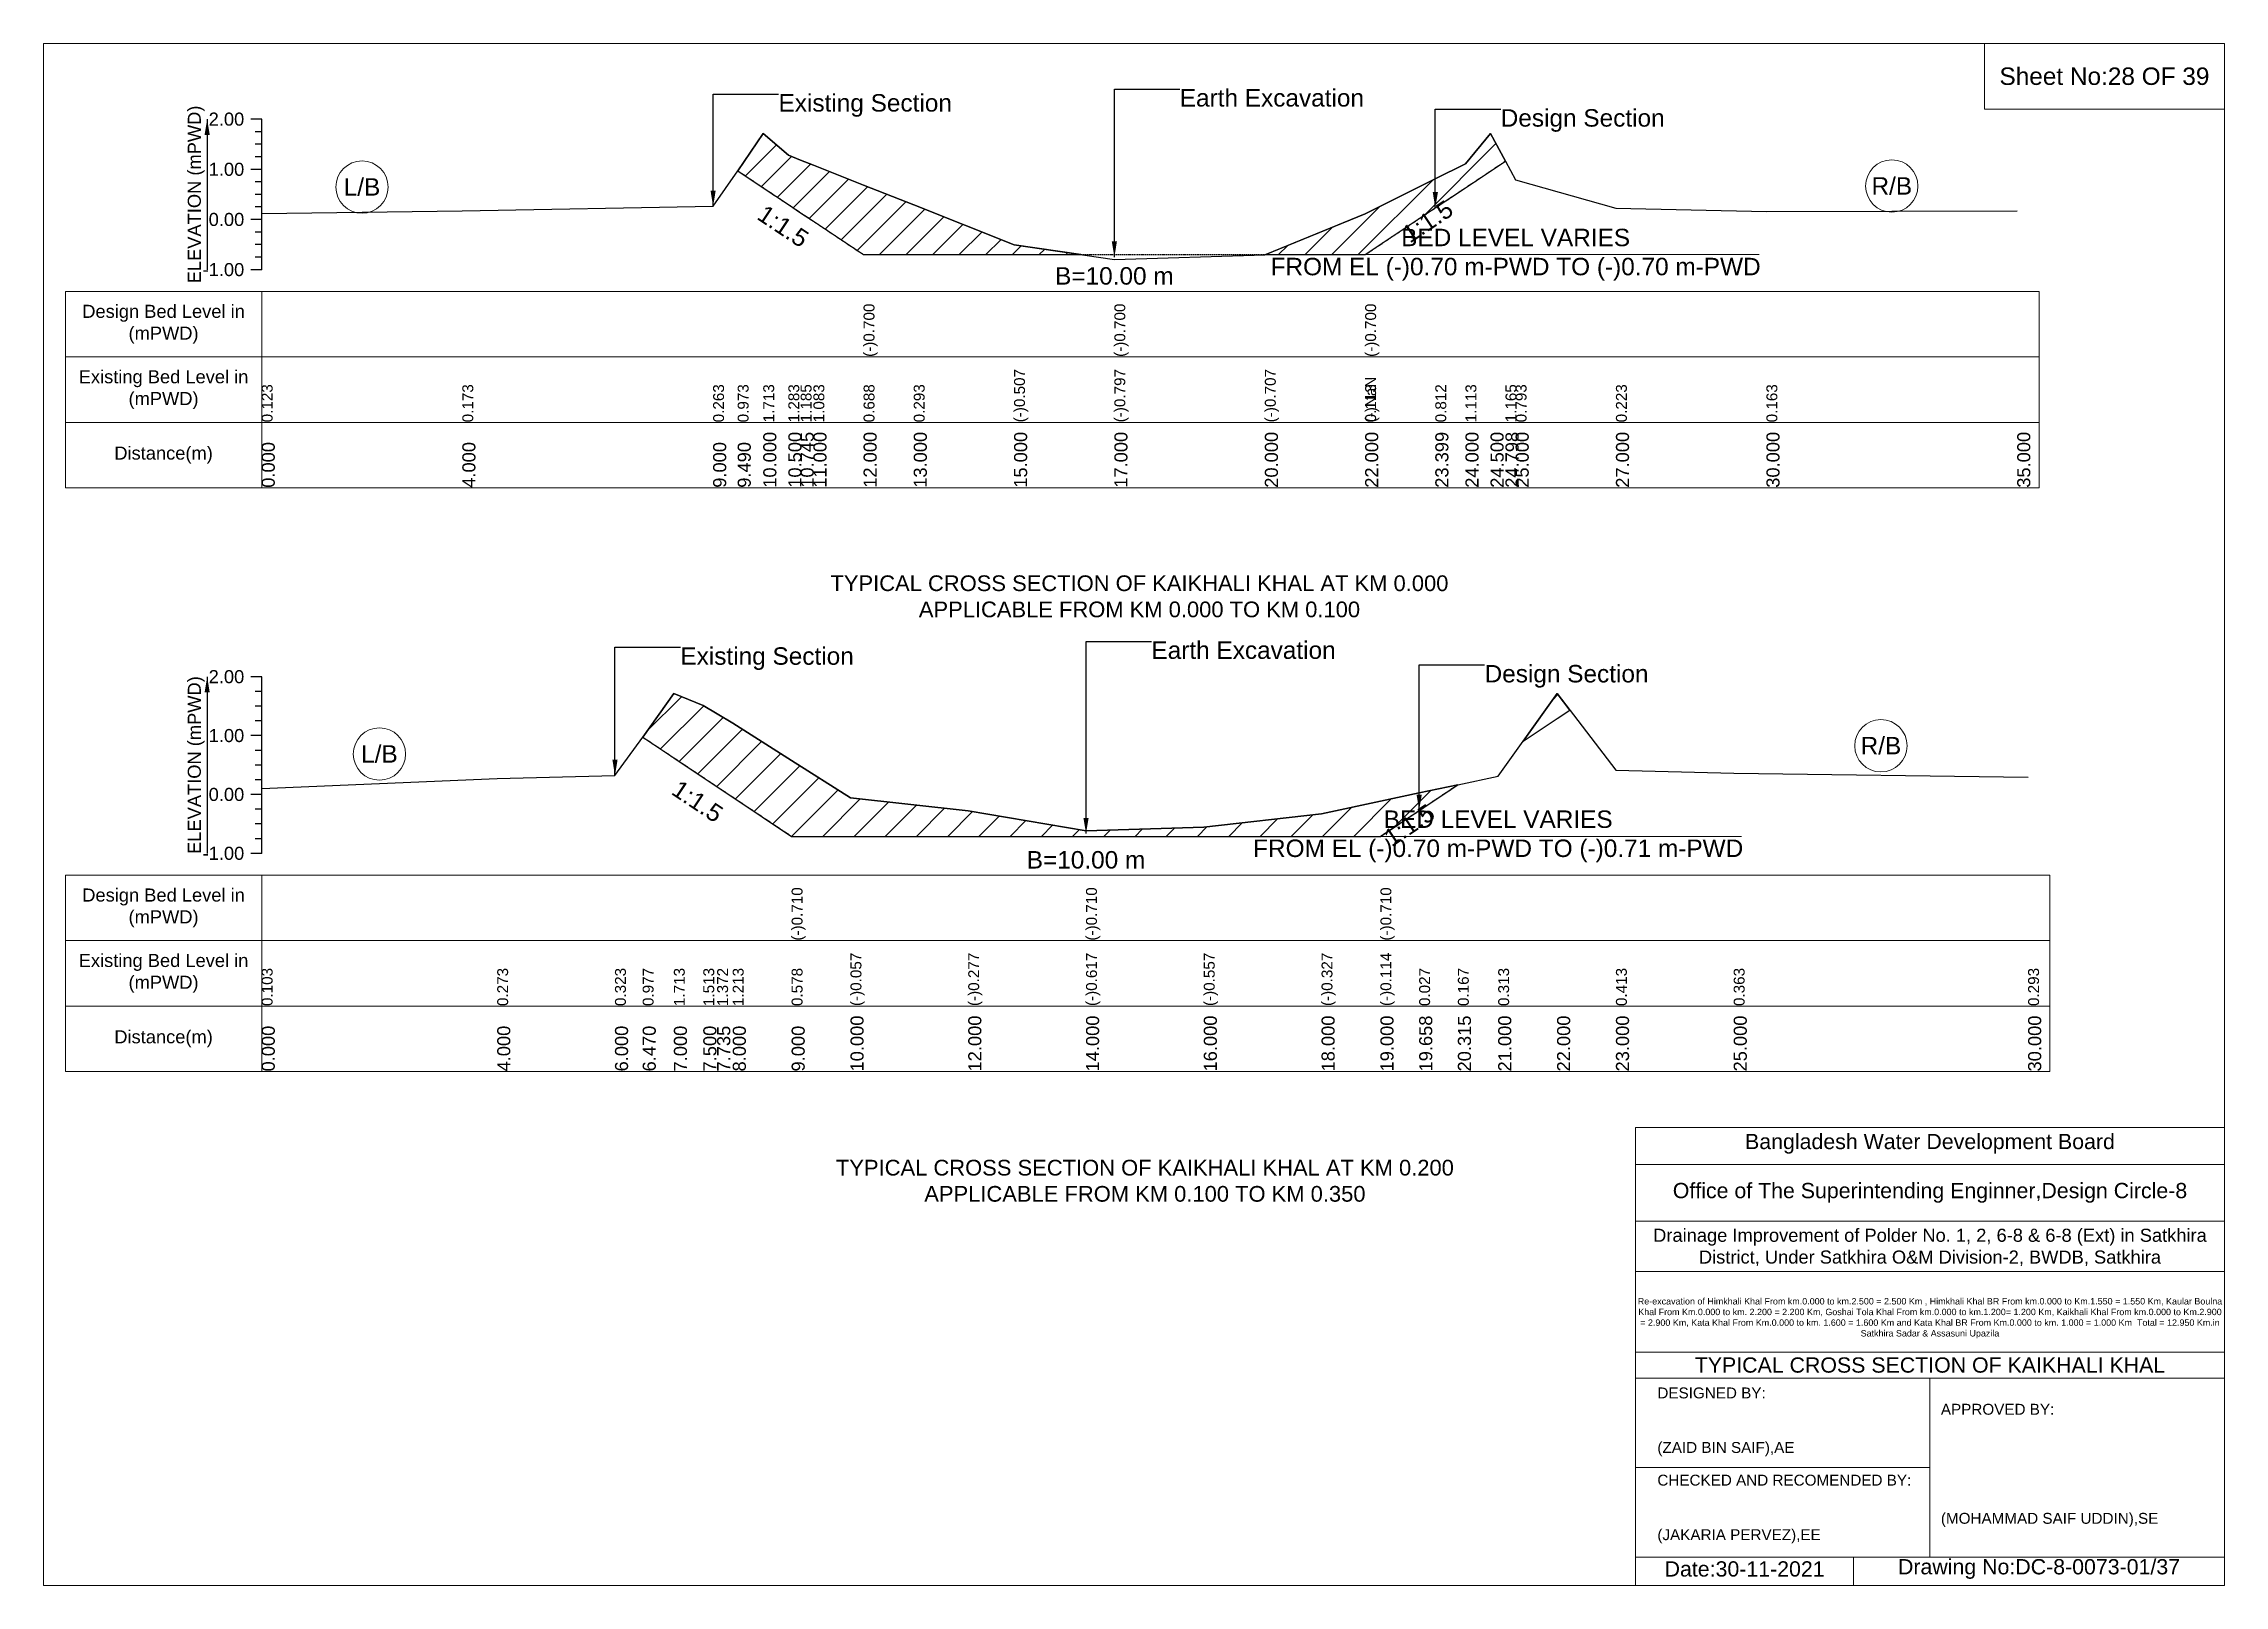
# Model space of a CAD drawing. Header units: inches. Extents: x 93000 to 486000, y -4242 to 0.
# Drawn here: x 370000 to 376000, y -4242 to 0 of the extents above; entities that cross this region are included whole.
import ezdxf

# ---------------------------------------------------------------- set-up
doc = ezdxf.new("R2010")
doc.units = ezdxf.units.IN
doc.header["$LTSCALE"] = 7
doc.header["$MEASUREMENT"] = 0
doc.linetypes.add('DASHED', pattern=[0.75, 0.5, -0.25])
for name, color, linetype, lineweight in [('Cross section Data Border', 7, 'Continuous', 9), ('Cross Section Labels', 7, 'Continuous', 9), ('Design_Bed_Level for Xsection', 7, 'DASHED', 25), ('Existing_Bed_Level for Xsection', 7, 'Continuous', 25), ('Long Section Labels', 7, 'Continuous', 9)]:
    doc.layers.add(name, color=color, linetype=linetype, lineweight=lineweight)
doc.styles.get("Standard").update_dxf_attribs({"font": 'arial.ttf'})
doc.dimstyles.get("Standard").update_dxf_attribs({"dimtxt": 0.18, "dimasz": 0.18, "dimexe": 0.18, "dimexo": 0.0625, "dimgap": 0.09, "dimtad": 0, "dimtih": 1, "dimtoh": 1, "dimdec": 4, "dimzin": 0, "dimdsep": 46, "dimtxsty": 'Standard', "dimcen": 0.09, "dimadec": 0, "dimazin": 0, "dimtfac": 1, "dimtdec": 4, "dimtofl": 0, "dimtmove": 0, "dimatfit": 3, "dimfxl": 1, "dimtolj": 1, "dimtzin": 0, "dimarcsym": 0})

msp = doc.modelspace()

# ---------------------------------------------------------------- texts
at = {"layer": 'Cross section Data Border', "attachment_point": 5}
for s, insert, char_height in [('Sheet No:28 OF 39', (375670, -90), 48), ('Bangladesh Water Development Board', (375190, -3027), 42), ('Office of The Superintending Enginner,Design Circle-8', (375190, -3162), 42)]:
    msp.add_mtext(s, dxfattribs=dict(at, insert=insert, char_height=char_height))
at = {"layer": 'Cross section Data Border'}
for s, insert, char_height, width, attachment_point in [('Design Bed Level in (mPWD)', (370330, -772), 36, 480, 5), ('Existing Bed Level in (mPWD)', (370330, -952), 36, 480, 5), ('Distance(m)', (370330, -1132), 36, 480, 5), ('Design Bed Level in (mPWD)', (370330, -2378), 36, 480, 5), ('Existing Bed Level in (mPWD)', (370330, -2558), 36, 480, 5), ('Distance(m)', (370330, -2738), 36, 480, 5), ('Drainage Improvement of Polder No. 1, 2, 6-8 & 6-8 (Ext) in Satkhira District, Under Satkhira O&M Division-2, BWDB, Satkhira', (375190, -3312), 36, 1680, 5), ('Re-excavation of Himkhali Khal From km.0.000 to km.2.500 = 2.500 Km , Himkhali Khal BR From km.0.000 to Km.1.550 = 1.550 Km, Kaular Boulna Khal From Km.0.000 to km. 2.200 = 2.200 Km, Goshai Tola Khal From km.0.000 to km.1.200= 1.200 Km, Kaikhali Khal From km.0.000 to Km.2.900 = 2.900 Km, Kata Khal From Km.0.000 to km. 1.600 = 1.600 Km and Kata Khal BR From Km.0.000 to km. 1.000 = 1.000 Km  Total = 12.950 Km.in Satkhira Sadar & Assasuni Upazila', (375190, -3507), 17.611, 1620, 5), ('TYPICAL CROSS SECTION OF KAIKHALI KHAL', (375190, -3636), 42, 1680, 5), ('DESIGNED BY:^J^J^J(ZAID BIN SAIF),AE', (374440, -3792), 30, 840, 4), ('APPROVED BY:^J^J^J^J^J^J(MOHAMMAD SAIF UDDIN),SE', (375220, -3912), 30, 840, 4), ('CHECKED AND RECOMENDED BY:^J^J^J(JAKARIA PERVEZ),EE', (374440, -4032), 30, 840, 4), ('Date:30-11-2021', (374680, -4197), 42, 840, 5), ('Drawing No:DC-8-0073-01/37', (375490, -4197), 42, 1320, 5)]:
    msp.add_mtext(s, dxfattribs=dict(at, insert=insert, char_height=char_height, width=width, attachment_point=attachment_point))
at = {"layer": 'Cross Section Labels'}
for s, insert, char_height, attachment_point in [('Existing Section', (372022, -139), 48, 1), ('Earth Excavation', (373126, -125.2), 48, 1), ('Design Section', (374009, -180.4), 48, 1), ('L/B', (370876, -394.6), 48, 5), ('R/B', (375085, -391.8), 48, 5), ('BED LEVEL VARIES ^JFROM EL (-)0.70 m-PWD TO (-)0.70 m-PWD', (374050, -580.6), 48, 5), ('B=10.00 m', (372946, -615.1), 48, 2), ('TYPICAL CROSS SECTION OF KAIKHALI KHAL AT KM 0.000^JAPPLICABLE FROM KM 0.000 TO KM 0.100', (373015, -1521), 43.2, 5), ('Existing Section', (371752, -1661), 48, 1), ('Earth Excavation', (373048, -1644.8), 48, 1), ('Design Section', (373964.6, -1709.6), 48, 1), ('R/B', (375055, -1931.9), 48, 5), ('L/B', (370924, -1954.6), 48, 5), ('BED LEVEL VARIES ^JFROM EL (-)0.70 m-PWD TO (-)0.71 m-PWD', (374002, -2181.1), 48, 5), ('B=10.00 m', (372868, -2221.6), 48, 2), ('TYPICAL CROSS SECTION OF KAIKHALI KHAL AT KM 0.200^JAPPLICABLE FROM KM 0.100 TO KM 0.350', (373030, -3129), 43.2, 5)]:
    msp.add_mtext(s, dxfattribs=dict(at, insert=insert, char_height=char_height, attachment_point=attachment_point))
at = {"layer": 'Cross Section Labels', "char_height": 48, "attachment_point": 2}
for insert, rotation in [((372048.3, -482.4), 326.30993), ((373794.5, -469.2), 33.69007), ((371812.6, -2064.7), 326.30993), ((373744.1, -2130.3), 33.69007)]:
    msp.add_mtext('1:1.5', dxfattribs=dict(at, insert=insert, rotation=rotation))
at = {"layer": 'Existing_Bed_Level for Xsection', "char_height": 36, "attachment_point": 5, "rotation": 90}
for insert in [(370420, -415), (370420, -1985)]:
    msp.add_mtext('ELEVATION (mPWD)', dxfattribs=dict(at, insert=insert))
at = {"layer": 'Existing_Bed_Level for Xsection', "char_height": 36, "attachment_point": 6}
for s, insert in [('2.00', (370552, -208)), ('1.00', (370552, -346)), ('0.00', (370552, -484)), ('-1.00', (370552, -622)), ('2.00', (370552, -1742)), ('1.00', (370552, -1904)), ('0.00', (370552, -2066)), ('-1.00', (370552, -2228))]:
    msp.add_mtext(s, dxfattribs=dict(at, insert=insert))
at = {"layer": 'Long Section Labels', "attachment_point": 1, "rotation": 90}
for s, insert, char_height in [('(-)0.700', (372256, -862), 30), ('(-)0.700', (372946, -862), 30), ('(-)0.700', (373636, -862), 30), ('(-)0.507', (372670, -1042), 30), ('(-)0.797', (372946, -1042), 30), ('(-)0.797', (372946, -1042), 30), ('(-)0.797', (372946, -1042), 30), ('(-)0.707', (373360, -1042), 30), ('0.123', (370600, -1042), 30), ('0.173', (371152, -1042), 30), ('0.173', (371152, -1042), 30), ('0.263', (371842, -1042), 30), ('0.973', (371909.6, -1042), 30), ('1.713', (371980, -1042), 30), ('1.713', (371980, -1042), 30), ('1.283', (372049, -1042), 30), ('1.185', (372082.8, -1042), 30), ('1.083', (372118, -1042), 30), ('0.688', (372256, -1042), 30), ('0.688', (372256, -1042), 30), ('0.688', (372256, -1042), 30), ('0.293', (372394, -1042), 30), ('(-)NaN', (373636, -1042), 30), ('0.113', (373636, -1042), 30), ('0.113', (373636, -1042), 30), ('0.812', (373829, -1042), 30), ('1.113', (373912, -1042), 30), ('1.165', (374022.1, -1042), 30), ('0.793', (374050, -1042), 30), ('0.223', (374326, -1042), 30), ('0.163', (374740, -1042), 30), ('10.000', (371980, -1222), 36), ('10.500', (372049, -1222), 36), ('10.745', (372082.8, -1222), 36), ('11.000', (372118, -1222), 36), ('12.000', (372256, -1222), 36), ('12.000', (372256, -1222), 36), ('12.000', (372256, -1222), 36), ('13.000', (372394, -1222), 36), ('15.000', (372670, -1222), 36), ('17.000', (372946, -1222), 36), ('17.000', (372946, -1222), 36), ('17.000', (372946, -1222), 36), ('20.000', (373360, -1222), 36), ('22.000', (373636, -1222), 36), ('22.000', (373636, -1222), 36), ('22.000', (373636, -1222), 36), ('23.399', (373829, -1222), 36), ('24.000', (373912, -1222), 36), ('24.500', (373981, -1222), 36), ('24.798', (374022.1, -1222), 36), ('25.000', (374050, -1222), 36), ('27.000', (374326, -1222), 36), ('30.000', (374740, -1222), 36), ('35.000', (375430, -1222), 36), ('0.000', (370600, -1222), 36), ('4.000', (371152, -1222), 36), ('9.000', (371842, -1222), 36), ('9.490', (371909.6, -1222), 36), ('(-)0.710', (372058, -2468), 30), ('(-)0.710', (372868, -2468), 30), ('(-)0.710', (373678, -2468), 30), ('(-)0.057', (372220, -2648), 30), ('(-)0.277', (372544, -2648), 30), ('(-)0.617', (372868, -2648), 30), ('(-)0.617', (372868, -2648), 30), ('(-)0.617', (372868, -2648), 30), ('(-)0.557', (373192, -2648), 30), ('(-)0.327', (373516, -2648), 30), ('(-)0.114', (373678, -2648), 30), ('(-)0.114', (373678, -2648), 30), ('(-)0.114', (373678, -2648), 30), ('0.103', (370600, -2648), 30), ('0.273', (371248, -2648), 30), ('0.323', (371572, -2648), 30), ('0.977', (371648.2, -2648), 30), ('1.713', (371734, -2648), 30), ('1.713', (371734, -2648), 30), ('1.513', (371815, -2648), 30), ('1.372', (371853.1, -2648), 30), ('1.213', (371896, -2648), 30), ('0.578', (372058, -2648), 30), ('0.578', (372058, -2648), 30), ('0.578', (372058, -2648), 30), ('0.027', (373784.6, -2648), 30), ('0.167', (373891.1, -2648), 30), ('0.313', (374002, -2648), 30), ('0.413', (374326, -2648), 30), ('0.363', (374650, -2648), 30), ('0.293', (375460, -2648), 30), ('10.000', (372220, -2828), 36), ('12.000', (372544, -2828), 36), ('14.000', (372868, -2828), 36), ('14.000', (372868, -2828), 36), ('14.000', (372868, -2828), 36), ('16.000', (373192, -2828), 36), ('18.000', (373516, -2828), 36), ('19.000', (373678, -2828), 36), ('19.000', (373678, -2828), 36), ('19.000', (373678, -2828), 36), ('19.658', (373784.6, -2828), 36), ('20.315', (373891.1, -2828), 36), ('21.000', (374002, -2828), 36), ('22.000', (374164, -2828), 36), ('23.000', (374326, -2828), 36), ('25.000', (374650, -2828), 36), ('30.000', (375460, -2828), 36), ('0.000', (370600, -2828), 36), ('4.000', (371248, -2828), 36), ('6.000', (371572, -2828), 36), ('6.470', (371648.2, -2828), 36), ('7.000', (371734, -2828), 36), ('7.500', (371815, -2828), 36), ('7.735', (371853.1, -2828), 36), ('8.000', (371896, -2828), 36), ('9.000', (372058, -2828), 36), ('9.000', (372058, -2828), 36), ('9.000', (372058, -2828), 36)]:
    msp.add_mtext(s, dxfattribs=dict(at, insert=insert, char_height=char_height))

# ---------------------------------------------------------------- hatches: boundary and pattern name
at = {"layer": 'Existing_Bed_Level for Xsection'}
h = msp.add_hatch(dxfattribs=at)
h.set_pattern_fill('ANSI31', color=256, scale=414, style=0)
h.paths.add_polyline_path([(371909.6, -349.7), (371980, -396.6), (372049, -442.6), (372082.8, -465.2), (372118, -488.6), (372256, -580.6), (372394, -580.6), (372670, -580.6), (372853.7, -580.6), (372670, -554), (372394, -443.6), (372256, -389.1), (372118, -334.6), (372082.8, -320.5), (372049, -307), (371980, -247.6)])
h = msp.add_hatch(dxfattribs=at)
h.set_pattern_fill('ANSI31', color=256, scale=414, style=0)
h.paths.add_polyline_path([(373362.4, -580.6), (373636, -580.6), (373829, -451.9), (373912, -396.6), (373981, -350.6), (374022.1, -323.2), (373981, -247.6), (373912, -330.4), (373829, -371.9), (373636, -468.4)])
h = msp.add_hatch(dxfattribs=at)
h.set_pattern_fill('ANSI31', color=256, scale=486, style=0)
h.paths.add_polyline_path([(371648.2, -1907.8), (371734, -1965.1), (371815, -2019.1), (371853.1, -2044.5), (371896, -2073.1), (372058, -2181.1), (372220, -2181.1), (372544, -2181.1), (372868, -2181.1), (373192, -2181.1), (373516, -2181.1), (373678, -2181.1), (373784.6, -2110), (373891.1, -2039), (373784.6, -2061.7), (373678, -2084.5), (373516, -2119), (373192, -2156.3), (372868, -2166), (372544, -2110.9), (372220, -2075.3), (372058, -1972.4), (371896, -1869.5), (371853.1, -1843.8), (371815, -1820.9), (371734, -1788.5)])
h = msp.add_hatch(dxfattribs=at)
h.set_pattern_fill('ANSI31', color=256, scale=486, style=0)
h.paths.add_polyline_path([(374070.6, -1919.4), (374164, -1857.1), (374198.8, -1833.8), (374164, -1788.5)])

# ---------------------------------------------------------------- linework, layer by layer
at = {"layer": 'Cross section Data Border'}
for points in [[(370000, 0), (376000, 0), (376000, -4242), (370000, -4242)], [(375340, 0), (376000, 0), (376000, -180), (375340, -180)], [(370060, -682), (375490, -682), (375490, -1222), (370060, -1222)], [(370060, -2288), (375520, -2288), (375520, -2828), (370060, -2828)]]:
    msp.add_lwpolyline(points, close=True, dxfattribs=at)
for points in [[(370600, -682), (370600, -1222)], [(370060, -862), (375490, -862)], [(370060, -1042), (375490, -1042)], [(370600, -2288), (370600, -2828)], [(370060, -2468), (375520, -2468)], [(370060, -2648), (375520, -2648)], [(374380, -4242), (374380, -2982), (376000, -2982)], [(374380, -3084), (376000, -3084)], [(374380, -3240), (376000, -3240)], [(374380, -3378), (376000, -3378)], [(374380, -3600), (376000, -3600)], [(374380, -3672), (376000, -3672)], [(375190, -3672), (375190, -4164)], [(374380, -3918), (375190, -3918)], [(374380, -4164), (376000, -4164)], [(374980, -4164), (374980, -4242)]]:
    msp.add_lwpolyline(points, dxfattribs=at)
at = {"layer": 'Cross Section Labels'}
for points in [[(373380.2, -580.6), (374719.8, -580.6)], [(373332.2, -2181.1), (374671.8, -2181.1)]]:
    msp.add_lwpolyline(points, dxfattribs=at)
for centre in [(370876, -394.6), (375085, -391.8), (375055, -1931.9), (370924, -1954.6)]:
    msp.add_circle(centre, 72, dxfattribs=at)
at = {"layer": 'Design_Bed_Level for Xsection'}
for points in [[(371909.6, -349.7), (372082.8, -465.2), (372256, -580.6), (372946, -580.6), (373636, -580.6), (373829, -451.9), (374022.1, -323.2)], [(371648.2, -1907.8), (371853.1, -2044.5), (372058, -2181.1), (372868, -2181.1), (373678, -2181.1), (373784.6, -2110), (373891.1, -2039)]]:
    msp.add_lwpolyline(points, dxfattribs=at)
at = {"layer": 'Existing_Bed_Level for Xsection'}
for points in [[(370600, -208), (370570, -208)], [(370600, -622), (370600, -484), (370600, -346), (370600, -208)], [(370600, -242.5), (370582, -242.5)], [(370600, -277), (370582, -277)], [(370600, -467), (371152, -460.1), (371842, -447.7), (371909.6, -349.7), (371980, -247.6), (372049, -307), (372082.8, -320.5), (372118, -334.6), (372256, -389.1), (372256, -389.1), (372394, -443.6), (372670, -554), (372946, -594), (372946, -594), (373360, -581.6), (373636, -468.4), (373636, -468.4), (373829, -371.9), (373912, -330.4), (373981, -247.6), (374022.1, -323.2), (374050, -374.6), (374326, -453.2), (374740, -461.5), (375430, -460.1)], [(370600, -346), (370570, -346)], [(370600, -311.5), (370582, -311.5)], [(370600, -380.5), (370582, -380.5)], [(370600, -415), (370582, -415)], [(370600, -449.5), (370582, -449.5)], [(370600, -484), (370570, -484)], [(370600, -518.5), (370582, -518.5)], [(370600, -553), (370582, -553)], [(370600, -587.5), (370582, -587.5)], [(370600, -622), (370570, -622)], [(370600, -1742), (370570, -1742)], [(370600, -1782.5), (370582, -1782.5)], [(370600, -2228), (370600, -2066), (370600, -1904), (370600, -1742)], [(370600, -2049.4), (371248, -2021.8), (371572, -2013.7), (371648.2, -1907.8), (371734, -1788.5), (371815, -1820.9), (371853.1, -1843.8), (371896, -1869.5), (372058, -1972.4), (372058, -1972.4), (372220, -2075.3), (372544, -2110.9), (372868, -2166), (372868, -2166), (373192, -2156.3), (373516, -2119), (373678, -2084.5), (373678, -2084.5), (373784.6, -2061.7), (373891.1, -2039), (374002, -2015.3), (374164, -1788.5), (374326, -1999.1), (374650, -2007.2), (375460, -2018.6)], [(370600, -1823), (370582, -1823)], [(370600, -1904), (370570, -1904)], [(370600, -1863.5), (370582, -1863.5)], [(370600, -1944.5), (370582, -1944.5)], [(370600, -1985), (370582, -1985)], [(370600, -2025.5), (370582, -2025.5)], [(370600, -2066), (370570, -2066)], [(370600, -2106.5), (370582, -2106.5)], [(370600, -2147), (370582, -2147)], [(370600, -2187.5), (370582, -2187.5)], [(370600, -2228), (370570, -2228)]]:
    msp.add_lwpolyline(points, dxfattribs=at)
for points in [[(371909.6, -349.7), (371980, -396.6), (372049, -442.6), (372082.8, -465.2), (372118, -488.6), (372256, -580.6), (372256, -580.6), (372394, -580.6), (372670, -580.6), (372853.7, -580.6), (372670, -554), (372394, -443.6), (372256, -389.1), (372256, -389.1), (372118, -334.6), (372082.8, -320.5), (372049, -307), (371980, -247.6)], [(373362.4, -580.6), (373636, -580.6), (373636, -580.6), (373829, -451.9), (373912, -396.6), (373981, -350.6), (374022.1, -323.2), (373981, -247.6), (373912, -330.4), (373829, -371.9), (373636, -468.4), (373636, -468.4)], [(371648.2, -1907.8), (371734, -1965.1), (371815, -2019.1), (371853.1, -2044.5), (371896, -2073.1), (372058, -2181.1), (372058, -2181.1), (372220, -2181.1), (372544, -2181.1), (372868, -2181.1), (372868, -2181.1), (373192, -2181.1), (373516, -2181.1), (373678, -2181.1), (373678, -2181.1), (373784.6, -2110), (373891.1, -2039), (373784.6, -2061.7), (373678, -2084.5), (373678, -2084.5), (373516, -2119), (373192, -2156.3), (372868, -2166), (372868, -2166), (372544, -2110.9), (372220, -2075.3), (372058, -1972.4), (372058, -1972.4), (371896, -1869.5), (371853.1, -1843.8), (371815, -1820.9), (371734, -1788.5)], [(374070.6, -1919.4), (374164, -1857.1), (374198.8, -1833.8), (374164, -1788.5)]]:
    msp.add_lwpolyline(points, close=True, dxfattribs=at)

msp.set_redraw_order([(e.dxf.handle, doc.entitydb.next_handle()) for e in msp.query("TEXT MTEXT ATTDEF DIMENSION ARC_DIMENSION")])  # texts and dimensions are drawn at this point

# ---------------------------------------------------------------- leaders
at = {"layer": 'Cross Section Labels', "annotation_type": 0, "has_hookline": 1, "hookline_direction": 0}
for points, text_width in [([(371842, -447.7), (371842, -139), (372021.9, -139)], 467.2), ([(372946, -587.3), (372946, -125.2), (373125.9, -125.2)], 497), ([(373829, -451.9), (373829, -180.4), (374009, -180.4)], 441.2), ([(371572, -2013.7), (371572, -1661), (371751.9, -1661)], 467.2), ([(372868, -2173.5), (372868, -1644.8), (373047.9, -1644.8)], 497), ([(373784.6, -2110), (373784.6, -1709.6), (373964.5, -1709.6)], 441.2)]:
    msp.add_leader(points, dimstyle='Standard', override={"dimasz": 43.2}, dxfattribs=dict(at, text_width=text_width))
at = {"layer": 'Existing_Bed_Level for Xsection'}
for points in [[(370450, -208), (370450, -622)], [(370450, -1742), (370450, -2228)]]:
    msp.add_leader(points, dimstyle='Standard', override={"dimasz": 43.2}, dxfattribs=at)

doc.saveas('drawing.dxf')
